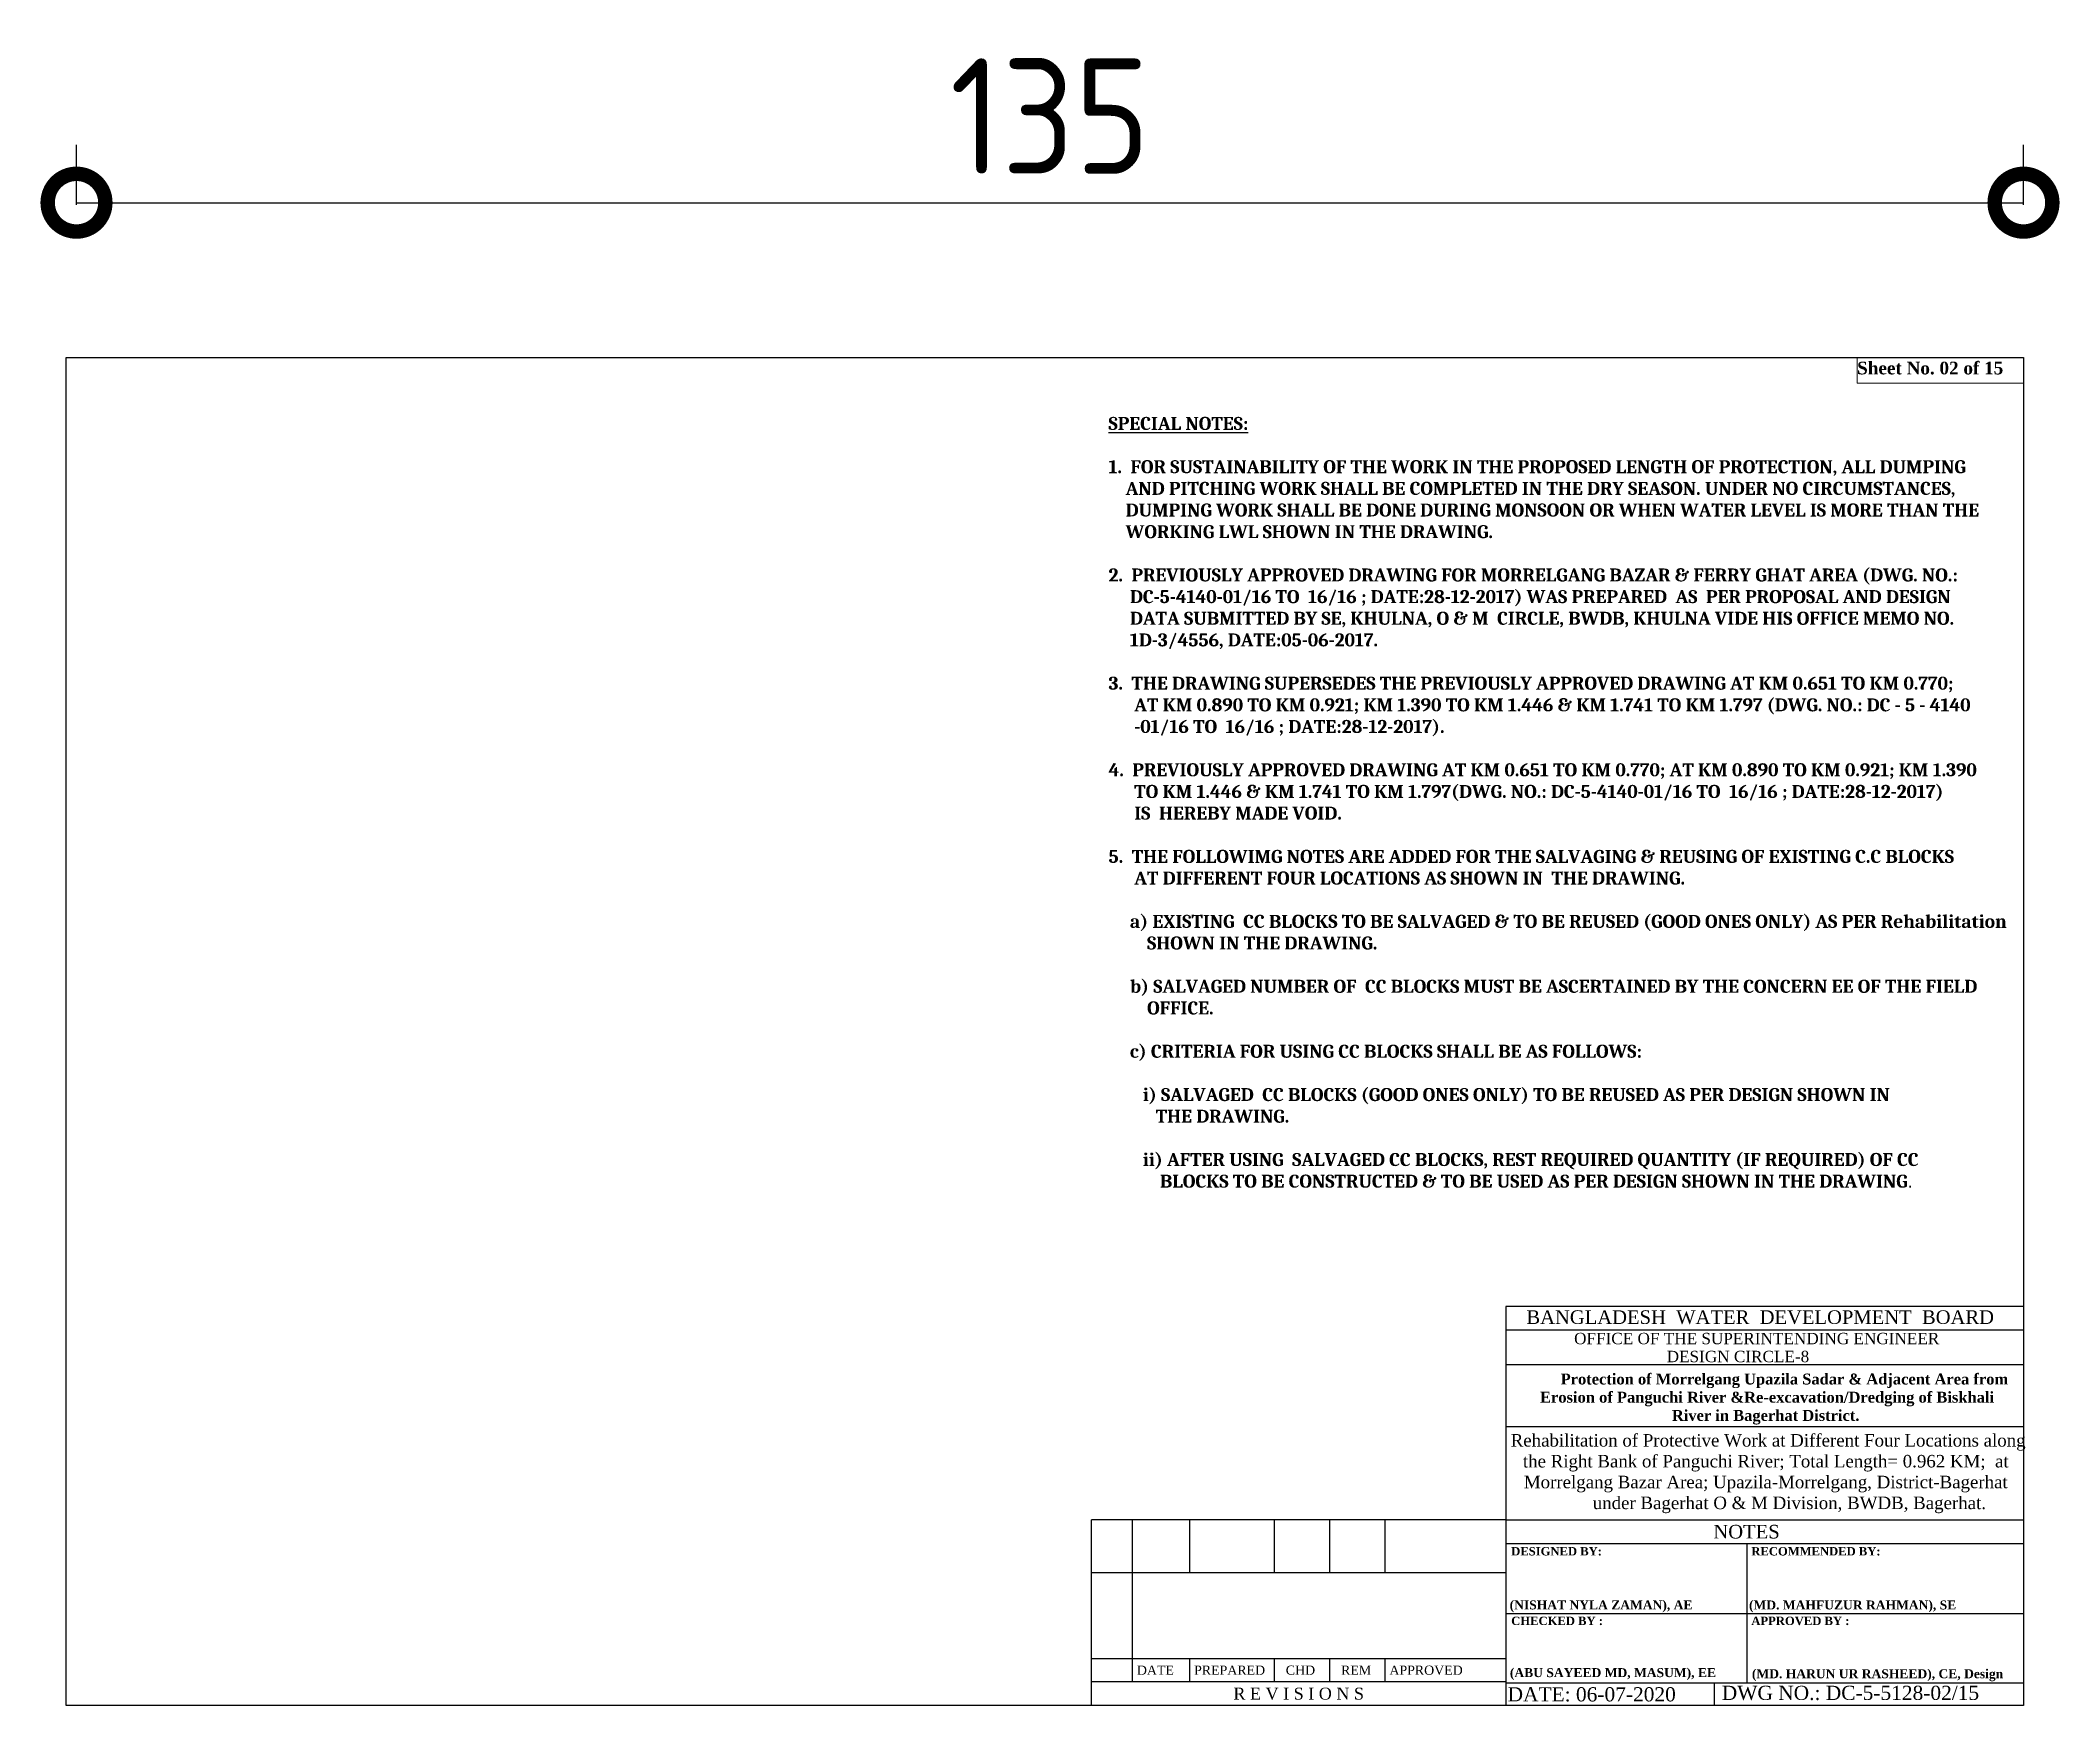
# Model space of a CAD drawing. Header units: metres. Extents: x -2434 to 11656, y -15288 to 8109.
# Drawn here: x 2175 to 2315, y -11706.5 to -11591.1 of the extents above; entities that cross this region are included whole.
import ezdxf
from ezdxf.enums import TextEntityAlignment as Align

# ---------------------------------------------------------------- set-up
doc = ezdxf.new("R2010")
doc.units = ezdxf.units.M
doc.layers.add('LINE', color=7, linetype='Continuous')
doc.styles.add('Arial-20', font='arial.ttf', dxfattribs={"height": 0.032})
doc.styles.add('dim', font='isocp.shx')
doc.styles.add('Kazi_T_H', font='timesbd.ttf')
doc.styles.get("Standard").update_dxf_attribs({"font": 'times.ttf'})
doc.dimstyles.new('STANDARD$0', dxfattribs={"dimscale": 0, "dimtxt": 8, "dimasz": 8, "dimexe": 4, "dimexo": 0, "dimgap": 2, "dimtad": 1, "dimdec": 0, "dimzin": 0, "dimdsep": 46, "dimtxsty": 'dim', "dimblk": 'DOTSMALL', "dimcen": 1, "dimclrd": 6, "dimclre": 6, "dimclrt": 256, "dimadec": 0, "dimazin": 0, "dimtfac": 1, "dimtdec": 0, "dimtix": 1, "dimtofl": 0, "dimtmove": 1, "dimatfit": 3, "dimldrblk": 'DOTSMALL', "dimfxl": 6, "dimtolj": 1, "dimtzin": 0, "dimarcsym": 0})

msp = doc.modelspace()

# ---------------------------------------------------------------- texts
at = {"color": 1, "insert": (2249.047562, -11617.176445), "char_height": 0.9, "width": 63.83569, "attachment_point": 1, "style": 'Arial-20'}
msp.add_mtext('{\\fCambria|b1|i0|c0|p18;\\L\\C256;SPECIAL NOTES:\\P\\l\\P1.  FOR SUSTAINABILITY OF THE WORK IN THE PROPOSED LENGTH OF PROTECTION, ALL DUMPING \\P    AND PITCHING WORK SHALL BE COMPLETED IN THE DRY SEASON. UNDER NO CIRCUMSTANCES, \\P    DUMPING WORK SHALL BE DONE DURING MONSOON OR WHEN WATER LEVEL IS MORE THAN THE \\P    WORKING LWL SHOWN IN THE DRAWING.\\P\\P2.  PREVIOUSLY APPROVED DRAWING FOR MORRELGANG BAZAR & FERRY GHAT AREA (DWG. NO.:  \\P     DC-5-4140-01/16 TO  16/16 ; DATE:28-12-2017) WAS PREPARED  AS  PER PROPOSAL AND DESIGN  \\P     DATA SUBMITTED BY SE, KHULNA, O & M  CIRCLE, BWDB, KHULNA VIDE HIS OFFICE MEMO NO. \\P     1D-3/4556, DATE:05-06-2017.\\P\\P3.  THE DRAWING SUPERSEDES THE PREVIOUSLY APPROVED DRAWING AT KM 0.651 TO KM 0.770;\\P      AT KM 0.890 TO KM 0.921; KM 1.390 TO KM 1.446 & KM 1.741 TO KM 1.797 (DWG. NO.: DC - 5 - 4140  \\P      -01/16 TO  16/16 ; DATE:28-12-2017).\\P\\P4.  PREVIOUSLY APPROVED DRAWING AT KM 0.651 TO KM 0.770; AT KM 0.890 TO KM 0.921; KM 1.390    \\P      TO KM 1.446 & KM 1.741 TO KM 1.797(DWG. NO.: DC-5-4140-01/16 TO  16/16 ; DATE:28-12-2017)   \\P      IS  HEREBY MADE VOID.\\P\\P\\C1;5.  THE FOLLOWIMG NOTES ARE ADDED FOR THE SALVAGING & REUSING OF EXISTING C.C BLOCKS  \\P      AT DIFFERENT FOUR LOCATIONS AS SHOWN IN  THE DRAWING.\\P\\P     a) EXISTING  CC BLOCKS TO BE SALVAGED & TO BE REUSED (GOOD ONES ONLY) AS PER Rehabilitation\\P         SHOWN IN THE DRAWING.\\P\\P     b) SALVAGED NUMBER OF  CC BLOCKS MUST BE ASCERTAINED BY THE CONCERN EE OF THE FIELD \\P         OFFICE.\\P\\P     c) CRITERIA FOR USING CC BLOCKS SHALL BE AS FOLLOWS:\\P         \\P        i) SALVAGED  CC BLOCKS (GOOD ONES ONLY) TO BE REUSED AS PER DESIGN SHOWN IN \\P           THE DRAWING.\\P\\P        ii) AFTER USING  SALVAGED CC BLOCKS, REST REQUIRED QUANTITY (IF REQUIRED) OF CC\\P            BLOCKS TO BE CONSTRUCTED & TO BE USED AS PER DESIGN SHOWN IN THE DRAWING}.', dxfattribs=at)
at = {"layer": 'LINE', "color": 0, "linetype": 'ByBlock', "lineweight": -3, "ltscale": 0.5}
for s, height, p in [('BANGLADESH  WATER  DEVELOPMENT  BOARD', 0.94442394, (2294.218285, -11680.032019)), ('OFFICE OF THE SUPERINTENDING ENGINEER', 0.78771047, (2293.975139, -11681.437895)), ('DESIGN CIRCLE-8', 0.78771047, (2292.675761, -11682.682146)), ('R E V I S I O N S', 0.82934042, (2262.228705, -11706.067142))]:
    msp.add_text(s, height=height, dxfattribs=at).set_placement(p, align=Align.CENTER)
at = {"layer": 'LINE', "lineweight": 50, "ltscale": 0.5}
msp.add_text('NOTES', height=0.9452526, dxfattribs=at).set_placement((2293.271723, -11694.901022), align=Align.CENTER)
at = {"layer": 'LINE', "color": 0, "linetype": 'ByBlock', "lineweight": -3, "ltscale": 0.5, "style": 'Kazi_T_H'}
for s, p in [('DESIGNED BY:', (2276.957448, -11696.075741)), ('RECOMMENDED BY:', (2293.602838, -11696.075741)), ('CHECKED BY :', (2276.957448, -11700.898156)), ('APPROVED BY :', (2293.602838, -11700.898156))]:
    msp.add_text(s, height=0.57868979, dxfattribs=at).set_placement(p)
at = {"layer": 'LINE', "lineweight": 50, "ltscale": 0.5, "style": 'Kazi_T_H'}
for s, p in [('(NISHAT NYLA ZAMAN), AE', (2276.850786, -11699.81459)), ('(MD. MAHFUZUR RAHMAN), SE ', (2293.441706, -11699.81801)), ('(ABU SAYEED MD, MASUM), EE', (2276.865374, -11704.507853)), ('(MD. HARUN UR RASHEED), CE, Design ', (2293.644156, -11704.585278))]:
    msp.add_text(s, height=0.62150253, dxfattribs=at).set_placement(p)
at = {"layer": 'LINE', "color": 0, "linetype": 'ByBlock', "lineweight": -3, "ltscale": 0.5}
for s, height, p in [('DATE', 0.637346, (2251.010523, -11704.345122)), ('PREPARED', 0.637346, (2254.977606, -11704.345122)), ('CHD', 0.637346, (2261.334049, -11704.345122)), ('REM', 0.637346, (2265.163625, -11704.345122)), ('APPROVED', 0.637346, (2268.515192, -11704.345122)), ('DATE: 06-07-2020', 0.98212911, (2276.709317, -11706.190049)), ('DWG NO.: DC-5-5128-02/15', 0.98212911, (2291.554185, -11706.08896))]:
    msp.add_text(s, height=height, dxfattribs=at).set_placement(p)
at = {"layer": 'LINE', "color": 7, "lineweight": 13, "ltscale": 0.5, "insert": (2300.938187, -11613.349894), "char_height": 0.87777, "width": 12.06329023, "attachment_point": 1}
msp.add_mtext('{\\fTimes New Roman|b1|i0|c0|p18;Sheet No. 02 of 15}', dxfattribs=at)
at = {"layer": 'LINE', "color": 0, "linetype": 'ByBlock', "lineweight": -3, "ltscale": 0.5}
for s, insert, char_height, width, attachment_point in [('                  {\\fTimes New Roman|b1|i0|c0|p18;\\C7;Protection of Morrelgang Upazila Sadar & Adjacent Area from \\P             Erosion of Panguchi River &Re-excavation/Dredging of Biskhali\\P                                             River in Bagerhat District.}', (2275.24444, -11683.472056), 0.756202052, 38.89424081, 1), ('         Rehabilitation of Protective Work at Different Four Locations along   \\P        the Right Bank of Panguchi River; Total Length= 0.962 KM;  at \\P        Morrelgang Bazar Area; Upazila-Morrelgang, District-Bagerhat    \\P                  under Bagerhat O & M Division, BWDB, Bagerhat.', (2293.297131, -11687.665142), 0.86648152, 39.37797947, 2)]:
    msp.add_mtext(s, dxfattribs=dict(at, insert=insert, char_height=char_height, width=width, attachment_point=attachment_point))

# ---------------------------------------------------------------- blocks, each defined once
blk = doc.blocks.new('_DOTSMALL')
at = {"color": 0, "linetype": 'ByBlock'}
blk.add_lwpolyline([(-0.0625, 0, 0.5, 0.5, 1), (0.0625, 0, 0.5, 0.5, 1)], format="xyseb", close=True, dxfattribs=at)
blk = doc.blocks.new('*D211')
at = {"color": 6, "lineweight": -2, "ltscale": 0.5}
for p, q in [((2177.51, -11602.48), (2177.51, -11598.33)), ((2312.47, -11602.48), (2312.47, -11598.33)), ((2177.51, -11602.33), (2312.47, -11602.33))]:
    blk.add_line(p, q, dxfattribs=at)
at = {"layer": 'Defpoints', "color": 0, "linetype": 'Continuous', "lineweight": -3, "ltscale": 0.5}
for p in [(2312.47, -11602.33), (2177.51, -11612), (2312.47, -11612.57)]:
    blk.add_point(p, dxfattribs=at)
at = {"color": 6, "linetype": 'Continuous', "lineweight": -2, "ltscale": 0.5, "xscale": 8, "yscale": 8, "zscale": 8, "rotation": 180}
blk.add_blockref('_DOTSMALL', (2177.51, -11602.33), dxfattribs=at)
at = {"color": 6, "linetype": 'Continuous', "lineweight": -2, "ltscale": 0.5, "xscale": 8, "yscale": 8, "zscale": 8}
blk.add_blockref('_DOTSMALL', (2312.47, -11602.33), dxfattribs=at)
at = {"linetype": 'Continuous', "lineweight": -3, "ltscale": 0.5, "insert": (2244.99, -11596.33), "char_height": 8, "attachment_point": 5, "style": 'dim'}
blk.add_mtext('\\A1;135', dxfattribs=at)

# ---------------------------------------------------------------- dimensions: what is measured, and where the dimension line sits
at = {"color": 0, "linetype": 'Continuous', "lineweight": -3, "ltscale": 0.5}
dim = msp.add_linear_dim(base=(2312.472598, -11602.332614), p1=(2177.506163, -11611.998409), p2=(2312.472598, -11612.566986), dimstyle='STANDARD$0', override={"dimscale": 1, "dimfxl": 0.15, "dimfxlon": 1}, dxfattribs=at)
dim.commit()
dim.dimension.update_dxf_attribs({"geometry": '*D211', "text_midpoint": (2244.989381, -11596.332614)})

# ---------------------------------------------------------------- linework, layer by layer
at = {"layer": 'LINE', "color": 0, "linetype": 'ByBlock', "lineweight": -3, "ltscale": 0.5}
for p, q in [((2312.419812, -11678.824683), (2276.584459, -11678.824683)), ((2276.584459, -11678.824683), (2276.584459, -11706.481812)), ((2312.419812, -11680.467304), (2276.584459, -11680.467304)), ((2312.419812, -11682.873676), (2276.584459, -11682.873676)), ((2312.470469, -11687.167241), (2276.584459, -11687.167241)), ((2276.584459, -11693.616293), (2247.872952, -11693.616293)), ((2247.872952, -11706.481812), (2247.872952, -11693.616293)), ((2250.69185, -11693.616293), (2250.69185, -11704.823131)), ((2254.658933, -11693.616293), (2254.658933, -11697.28086)), ((2260.537367, -11693.616293), (2260.537367, -11697.28086)), ((2264.366943, -11693.616293), (2264.366943, -11697.28086)), ((2268.196519, -11693.616293), (2268.196519, -11697.28086)), ((2312.521126, -11693.638909), (2276.584459, -11693.638909)), ((2312.521126, -11695.265576), (2276.584459, -11695.265576)), ((2293.313494, -11704.910406), (2293.313494, -11695.265576)), ((2276.584459, -11697.28086), (2247.872952, -11697.28086)), ((2276.584459, -11700.087991), (2312.521126, -11700.087991)), ((2276.584459, -11703.229766), (2247.872952, -11703.229766)), ((2254.658933, -11703.229766), (2254.658933, -11704.823131)), ((2260.537367, -11703.229766), (2260.537367, -11704.823131)), ((2264.366943, -11703.229766), (2264.366943, -11704.823131)), ((2268.196519, -11703.229766), (2268.196519, -11704.823131)), ((2276.584459, -11704.823131), (2247.872952, -11704.823131)), ((2276.584459, -11704.910406), (2312.521126, -11704.910406)), ((2291.047754, -11706.481812), (2291.047754, -11704.910406))]:
    msp.add_line(p, q, dxfattribs=at)
msp.add_lwpolyline([(2176.803073, -11613.060213), (2312.470469, -11613.060213), (2312.470469, -11706.481812), (2176.803073, -11706.481812)], close=True, dxfattribs=at)
at = {"layer": 'LINE', "color": 7, "lineweight": 13, "ltscale": 0.5}
msp.add_lwpolyline([(2312.470469, -11613.060213), (2300.938187, -11613.060213), (2300.938187, -11614.834843), (2312.470469, -11614.834843)], close=True, dxfattribs=at)

msp.set_redraw_order([(e.dxf.handle, doc.entitydb.next_handle()) for e in msp.query("TEXT MTEXT ATTDEF DIMENSION ARC_DIMENSION")])  # texts and dimensions are drawn at this point

doc.saveas('drawing.dxf')
